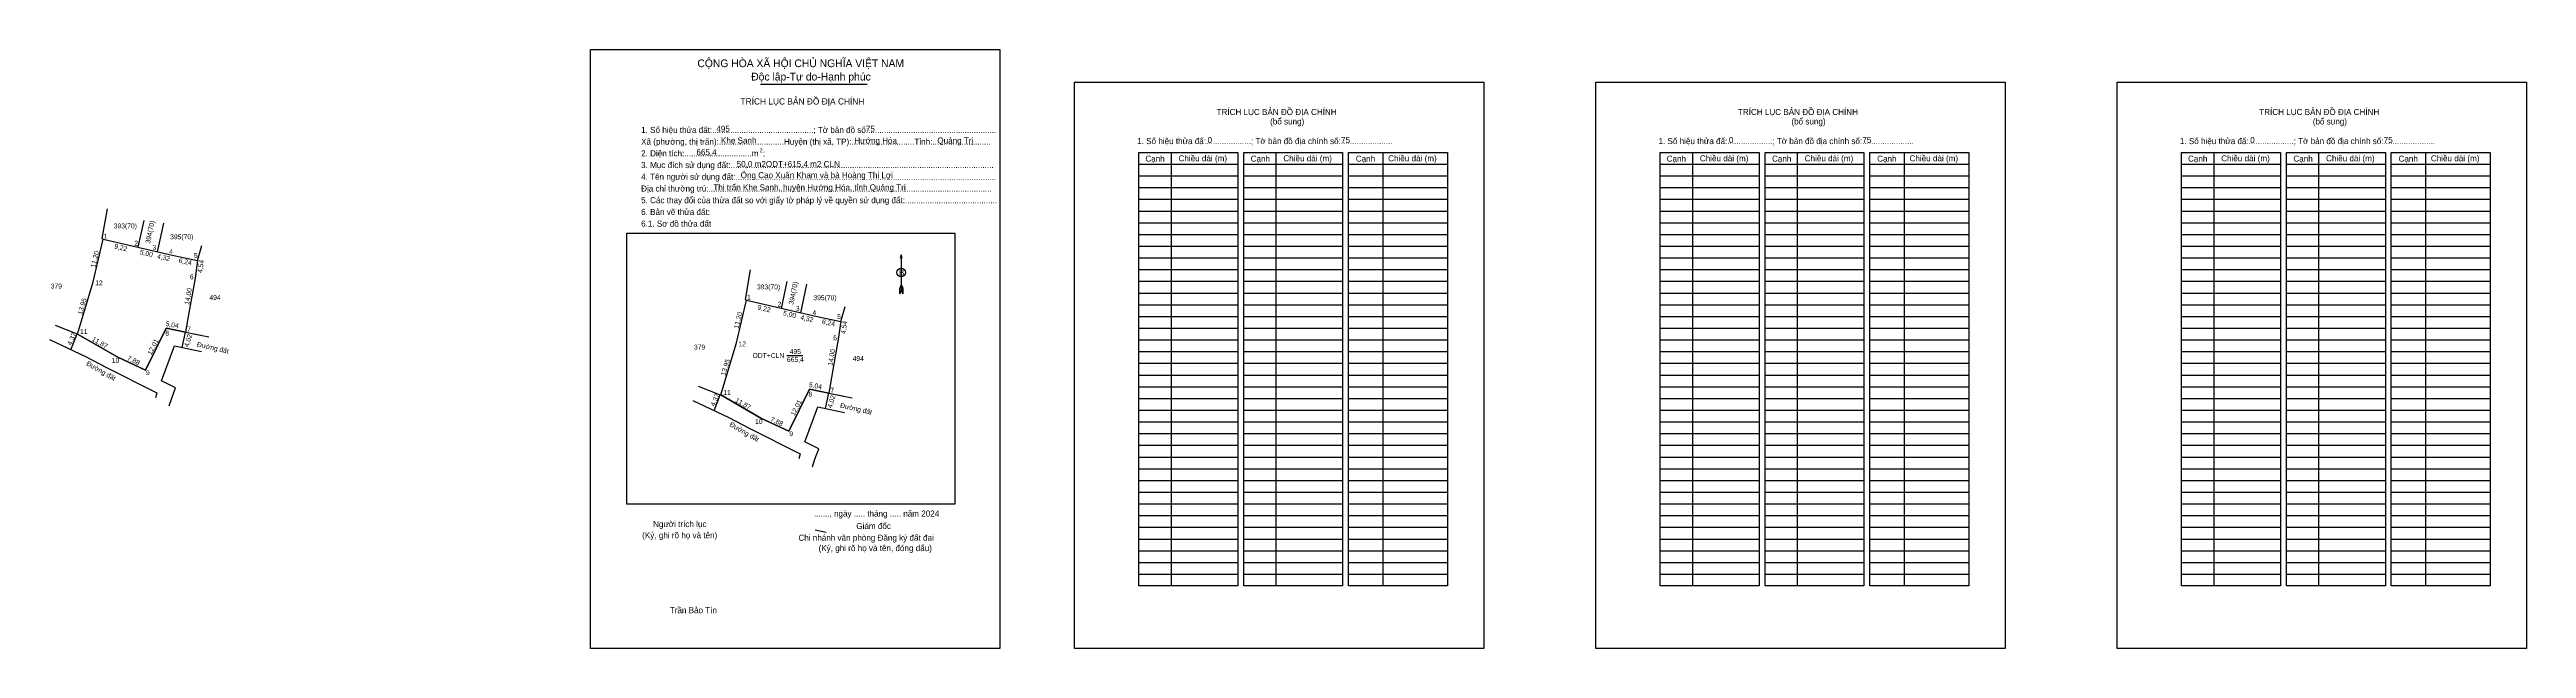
# Model space of a CAD drawing. Extents: x 552078 to 552712, y 1839413 to 1839567.
import ezdxf

# ---------------------------------------------------------------- set-up
doc = ezdxf.new("R2010")
doc.units = 0
for name, color, linetype in [('Level 1', 7, 'Continuous'), ('Level 10', 7, 'Continuous'), ('Level 13', 7, 'Continuous'), ('Level 16', 7, 'Continuous'), ('Level 2', 7, 'Continuous'), ('Level 23', 7, 'Continuous'), ('Level 27', 7, 'Continuous'), ('Level 36', 7, 'Continuous'), ('Level 4', 7, 'Continuous'), ('Level 49', 7, 'Continuous'), ('Level 5', 7, 'Continuous'), ('Level 6', 7, 'Continuous'), ('Level 8', 7, 'Continuous'), ('Level 9', 7, 'Continuous')]:
    doc.layers.add(name, color=color, linetype=linetype)

msp = doc.modelspace()

# ---------------------------------------------------------------- linework, layer by layer
at = {"layer": 'Level 1'}
for p, q in [((552216.23, 1839566.63), (552216.23, 1839566.63)), ((552340.22, 1839558.27), (552340.22, 1839558.27)), ((552364.94, 1839540.28), (552364.94, 1839429.28)), ((552391.8, 1839540.28), (552391.8, 1839429.28)), ((552419.16, 1839540.28), (552419.16, 1839429.28)), ((552498.52, 1839540.28), (552498.52, 1839429.28)), ((552525.38, 1839540.28), (552525.38, 1839429.28)), ((552552.74, 1839540.28), (552552.74, 1839429.28)), ((552632.1, 1839540.28), (552632.1, 1839429.28)), ((552658.96, 1839540.28), (552658.96, 1839429.28)), ((552686.32, 1839540.28), (552686.32, 1839429.28)), ((552356.69, 1839537.28), (552382.04, 1839537.28)), ((552356.69, 1839534.28), (552382.04, 1839534.28)), ((552356.69, 1839531.28), (552382.04, 1839531.28)), ((552383.55, 1839537.28), (552408.9, 1839537.28)), ((552383.55, 1839534.28), (552408.9, 1839534.28)), ((552383.55, 1839531.28), (552408.9, 1839531.28)), ((552410.41, 1839537.28), (552435.76, 1839537.28)), ((552410.41, 1839534.28), (552435.76, 1839534.28)), ((552410.41, 1839531.28), (552435.76, 1839531.28)), ((552490.27, 1839537.28), (552515.62, 1839537.28)), ((552490.27, 1839534.28), (552515.62, 1839534.28)), ((552490.27, 1839531.28), (552515.62, 1839531.28)), ((552517.13, 1839537.28), (552542.48, 1839537.28)), ((552517.13, 1839534.28), (552542.48, 1839534.28)), ((552517.13, 1839531.28), (552542.48, 1839531.28)), ((552543.99, 1839537.28), (552569.34, 1839537.28)), ((552543.99, 1839534.28), (552569.34, 1839534.28)), ((552543.99, 1839531.28), (552569.34, 1839531.28)), ((552623.85, 1839537.28), (552649.2, 1839537.28)), ((552623.85, 1839534.28), (552649.2, 1839534.28)), ((552623.85, 1839531.28), (552649.2, 1839531.28)), ((552650.71, 1839537.28), (552676.06, 1839537.28)), ((552650.71, 1839534.28), (552676.06, 1839534.28)), ((552650.71, 1839531.28), (552676.06, 1839531.28)), ((552677.57, 1839537.28), (552702.92, 1839537.28)), ((552677.57, 1839534.28), (552702.92, 1839534.28)), ((552677.57, 1839531.28), (552702.92, 1839531.28)), ((552356.69, 1839528.28), (552382.04, 1839528.28)), ((552356.69, 1839525.28), (552382.04, 1839525.28)), ((552383.55, 1839528.28), (552408.9, 1839528.28)), ((552383.55, 1839525.28), (552408.9, 1839525.28)), ((552410.41, 1839528.28), (552435.76, 1839528.28)), ((552410.41, 1839525.28), (552435.76, 1839525.28)), ((552490.27, 1839528.28), (552515.62, 1839528.28)), ((552490.27, 1839525.28), (552515.62, 1839525.28)), ((552517.13, 1839528.28), (552542.48, 1839528.28)), ((552517.13, 1839525.28), (552542.48, 1839525.28)), ((552543.99, 1839528.28), (552569.34, 1839528.28)), ((552543.99, 1839525.28), (552569.34, 1839525.28)), ((552623.85, 1839528.28), (552649.2, 1839528.28)), ((552623.85, 1839525.28), (552649.2, 1839525.28)), ((552650.71, 1839528.28), (552676.06, 1839528.28)), ((552650.71, 1839525.28), (552676.06, 1839525.28)), ((552677.57, 1839528.28), (552702.92, 1839528.28)), ((552677.57, 1839525.28), (552702.92, 1839525.28)), ((552225.52, 1839519.58), (552225.52, 1839519.58)), ((552225.52, 1839519.58), (552309.51, 1839519.58)), ((552225.52, 1839450.23), (552225.52, 1839519.58)), ((552309.51, 1839519.58), (552309.51, 1839450.23)), ((552356.69, 1839522.28), (552382.04, 1839522.28)), ((552356.69, 1839519.28), (552382.04, 1839519.28)), ((552383.55, 1839522.28), (552408.9, 1839522.28)), ((552383.55, 1839519.28), (552408.9, 1839519.28)), ((552410.41, 1839522.28), (552435.76, 1839522.28)), ((552410.41, 1839519.28), (552435.76, 1839519.28)), ((552490.27, 1839522.28), (552515.62, 1839522.28)), ((552490.27, 1839519.28), (552515.62, 1839519.28)), ((552517.13, 1839522.28), (552542.48, 1839522.28)), ((552517.13, 1839519.28), (552542.48, 1839519.28)), ((552543.99, 1839522.28), (552569.34, 1839522.28)), ((552543.99, 1839519.28), (552569.34, 1839519.28)), ((552623.85, 1839522.28), (552649.2, 1839522.28)), ((552623.85, 1839519.28), (552649.2, 1839519.28)), ((552650.71, 1839522.28), (552676.06, 1839522.28)), ((552650.71, 1839519.28), (552676.06, 1839519.28)), ((552677.57, 1839522.28), (552702.92, 1839522.28)), ((552677.57, 1839519.28), (552702.92, 1839519.28)), ((552295.81, 1839514.05), (552295.81, 1839504.98)), ((552356.69, 1839516.28), (552382.04, 1839516.28)), ((552356.69, 1839513.28), (552382.04, 1839513.28)), ((552383.55, 1839516.28), (552408.9, 1839516.28)), ((552383.55, 1839513.28), (552408.9, 1839513.28)), ((552410.41, 1839516.28), (552435.76, 1839516.28)), ((552410.41, 1839513.28), (552435.76, 1839513.28)), ((552490.27, 1839516.28), (552515.62, 1839516.28)), ((552490.27, 1839513.28), (552515.62, 1839513.28)), ((552517.13, 1839516.28), (552542.48, 1839516.28)), ((552517.13, 1839513.28), (552542.48, 1839513.28)), ((552543.99, 1839516.28), (552569.34, 1839516.28)), ((552543.99, 1839513.28), (552569.34, 1839513.28)), ((552623.85, 1839516.28), (552649.2, 1839516.28)), ((552623.85, 1839513.28), (552649.2, 1839513.28)), ((552650.71, 1839516.28), (552676.06, 1839516.28)), ((552650.71, 1839513.28), (552676.06, 1839513.28)), ((552677.57, 1839516.28), (552702.92, 1839516.28)), ((552677.57, 1839513.28), (552702.92, 1839513.28)), ((552295.81, 1839506.48), (552295.43, 1839505.55)), ((552295.81, 1839506.48), (552296.19, 1839505.55)), ((552295.81, 1839506.35), (552296.19, 1839505.42)), ((552295.81, 1839506.22), (552296.19, 1839505.29)), ((552295.81, 1839506.09), (552296.2, 1839505.15)), ((552295.81, 1839505.95), (552296.2, 1839505.02)), ((552295.81, 1839505.82), (552296.2, 1839504.88)), ((552295.81, 1839505.69), (552296.2, 1839504.75)), ((552356.69, 1839510.28), (552382.04, 1839510.28)), ((552356.69, 1839507.28), (552382.04, 1839507.28)), ((552383.55, 1839510.28), (552408.9, 1839510.28)), ((552383.55, 1839507.28), (552408.9, 1839507.28)), ((552410.41, 1839510.28), (552435.76, 1839510.28)), ((552410.41, 1839507.28), (552435.76, 1839507.28)), ((552490.27, 1839510.28), (552515.62, 1839510.28)), ((552490.27, 1839507.28), (552515.62, 1839507.28)), ((552517.13, 1839510.28), (552542.48, 1839510.28)), ((552517.13, 1839507.28), (552542.48, 1839507.28)), ((552543.99, 1839510.28), (552569.34, 1839510.28)), ((552543.99, 1839507.28), (552569.34, 1839507.28)), ((552623.85, 1839510.28), (552649.2, 1839510.28)), ((552623.85, 1839507.28), (552649.2, 1839507.28)), ((552650.71, 1839510.28), (552676.06, 1839510.28)), ((552650.71, 1839507.28), (552676.06, 1839507.28)), ((552677.57, 1839510.28), (552702.92, 1839510.28)), ((552677.57, 1839507.28), (552702.92, 1839507.28)), ((552295.41, 1839504.05), (552295.43, 1839505.55)), ((552295.81, 1839504.98), (552295.41, 1839504.05)), ((552295.81, 1839505.56), (552296.2, 1839504.61)), ((552295.81, 1839505.43), (552296.2, 1839504.48)), ((552295.81, 1839505.3), (552296.2, 1839504.34)), ((552295.81, 1839505.17), (552296.21, 1839504.21)), ((552295.81, 1839504.98), (552296.21, 1839504.05)), ((552296.21, 1839504.05), (552296.19, 1839505.55)), ((552356.69, 1839504.28), (552382.04, 1839504.28)), ((552356.69, 1839501.28), (552382.04, 1839501.28)), ((552383.55, 1839504.28), (552408.9, 1839504.28)), ((552383.55, 1839501.28), (552408.9, 1839501.28)), ((552410.41, 1839504.28), (552435.76, 1839504.28)), ((552410.41, 1839501.28), (552435.76, 1839501.28)), ((552490.27, 1839504.28), (552515.62, 1839504.28)), ((552490.27, 1839501.28), (552515.62, 1839501.28)), ((552517.13, 1839504.28), (552542.48, 1839504.28)), ((552517.13, 1839501.28), (552542.48, 1839501.28)), ((552543.99, 1839504.28), (552569.34, 1839504.28)), ((552543.99, 1839501.28), (552569.34, 1839501.28)), ((552623.85, 1839504.28), (552649.2, 1839504.28)), ((552623.85, 1839501.28), (552649.2, 1839501.28)), ((552650.71, 1839504.28), (552676.06, 1839504.28)), ((552650.71, 1839501.28), (552676.06, 1839501.28)), ((552677.57, 1839504.28), (552702.92, 1839504.28)), ((552677.57, 1839501.28), (552702.92, 1839501.28)), ((552356.69, 1839498.28), (552382.04, 1839498.28)), ((552356.69, 1839495.28), (552382.04, 1839495.28)), ((552383.55, 1839498.28), (552408.9, 1839498.28)), ((552383.55, 1839495.28), (552408.9, 1839495.28)), ((552410.41, 1839498.28), (552435.76, 1839498.28)), ((552410.41, 1839495.28), (552435.76, 1839495.28)), ((552490.27, 1839498.28), (552515.62, 1839498.28)), ((552490.27, 1839495.28), (552515.62, 1839495.28)), ((552517.13, 1839498.28), (552542.48, 1839498.28)), ((552517.13, 1839495.28), (552542.48, 1839495.28)), ((552543.99, 1839498.28), (552569.34, 1839498.28)), ((552543.99, 1839495.28), (552569.34, 1839495.28)), ((552623.85, 1839498.28), (552649.2, 1839498.28)), ((552623.85, 1839495.28), (552649.2, 1839495.28)), ((552650.71, 1839498.28), (552676.06, 1839498.28)), ((552650.71, 1839495.28), (552676.06, 1839495.28)), ((552677.57, 1839498.28), (552702.92, 1839498.28)), ((552677.57, 1839495.28), (552702.92, 1839495.28)), ((552356.69, 1839492.28), (552382.04, 1839492.28)), ((552356.69, 1839489.28), (552382.04, 1839489.28)), ((552383.55, 1839492.28), (552408.9, 1839492.28)), ((552383.55, 1839489.28), (552408.9, 1839489.28)), ((552410.41, 1839492.28), (552435.76, 1839492.28)), ((552410.41, 1839489.28), (552435.76, 1839489.28)), ((552490.27, 1839492.28), (552515.62, 1839492.28)), ((552490.27, 1839489.28), (552515.62, 1839489.28)), ((552517.13, 1839492.28), (552542.48, 1839492.28)), ((552517.13, 1839489.28), (552542.48, 1839489.28)), ((552543.99, 1839492.28), (552569.34, 1839492.28)), ((552543.99, 1839489.28), (552569.34, 1839489.28)), ((552623.85, 1839492.28), (552649.2, 1839492.28)), ((552623.85, 1839489.28), (552649.2, 1839489.28)), ((552650.71, 1839492.28), (552676.06, 1839492.28)), ((552650.71, 1839489.28), (552676.06, 1839489.28)), ((552677.57, 1839492.28), (552702.92, 1839492.28)), ((552677.57, 1839489.28), (552702.92, 1839489.28)), ((552356.69, 1839486.28), (552382.04, 1839486.28)), ((552356.69, 1839483.28), (552382.04, 1839483.28)), ((552356.69, 1839480.28), (552382.04, 1839480.28)), ((552383.55, 1839486.28), (552408.9, 1839486.28)), ((552383.55, 1839483.28), (552408.9, 1839483.28)), ((552383.55, 1839480.28), (552408.9, 1839480.28)), ((552410.41, 1839486.28), (552435.76, 1839486.28)), ((552410.41, 1839483.28), (552435.76, 1839483.28)), ((552410.41, 1839480.28), (552435.76, 1839480.28)), ((552490.27, 1839486.28), (552515.62, 1839486.28)), ((552490.27, 1839483.28), (552515.62, 1839483.28)), ((552490.27, 1839480.28), (552515.62, 1839480.28)), ((552517.13, 1839486.28), (552542.48, 1839486.28)), ((552517.13, 1839483.28), (552542.48, 1839483.28)), ((552517.13, 1839480.28), (552542.48, 1839480.28)), ((552543.99, 1839486.28), (552569.34, 1839486.28)), ((552543.99, 1839483.28), (552569.34, 1839483.28)), ((552543.99, 1839480.28), (552569.34, 1839480.28)), ((552623.85, 1839486.28), (552649.2, 1839486.28)), ((552623.85, 1839483.28), (552649.2, 1839483.28)), ((552623.85, 1839480.28), (552649.2, 1839480.28)), ((552650.71, 1839486.28), (552676.06, 1839486.28)), ((552650.71, 1839483.28), (552676.06, 1839483.28)), ((552650.71, 1839480.28), (552676.06, 1839480.28)), ((552677.57, 1839486.28), (552702.92, 1839486.28)), ((552677.57, 1839483.28), (552702.92, 1839483.28)), ((552677.57, 1839480.28), (552702.92, 1839480.28)), ((552356.69, 1839477.28), (552382.04, 1839477.28)), ((552356.69, 1839474.28), (552382.04, 1839474.28)), ((552383.55, 1839477.28), (552408.9, 1839477.28)), ((552383.55, 1839474.28), (552408.9, 1839474.28)), ((552410.41, 1839477.28), (552435.76, 1839477.28)), ((552410.41, 1839474.28), (552435.76, 1839474.28)), ((552490.27, 1839477.28), (552515.62, 1839477.28)), ((552490.27, 1839474.28), (552515.62, 1839474.28)), ((552517.13, 1839477.28), (552542.48, 1839477.28)), ((552517.13, 1839474.28), (552542.48, 1839474.28)), ((552543.99, 1839477.28), (552569.34, 1839477.28)), ((552543.99, 1839474.28), (552569.34, 1839474.28)), ((552623.85, 1839477.28), (552649.2, 1839477.28)), ((552623.85, 1839474.28), (552649.2, 1839474.28)), ((552650.71, 1839477.28), (552676.06, 1839477.28)), ((552650.71, 1839474.28), (552676.06, 1839474.28)), ((552677.57, 1839477.28), (552702.92, 1839477.28)), ((552677.57, 1839474.28), (552702.92, 1839474.28)), ((552356.69, 1839471.28), (552382.04, 1839471.28)), ((552356.69, 1839468.28), (552382.04, 1839468.28)), ((552383.55, 1839471.28), (552408.9, 1839471.28)), ((552383.55, 1839468.28), (552408.9, 1839468.28)), ((552410.41, 1839471.28), (552435.76, 1839471.28)), ((552410.41, 1839468.28), (552435.76, 1839468.28)), ((552490.27, 1839471.28), (552515.62, 1839471.28)), ((552490.27, 1839468.28), (552515.62, 1839468.28)), ((552517.13, 1839471.28), (552542.48, 1839471.28)), ((552517.13, 1839468.28), (552542.48, 1839468.28)), ((552543.99, 1839471.28), (552569.34, 1839471.28)), ((552543.99, 1839468.28), (552569.34, 1839468.28)), ((552623.85, 1839471.28), (552649.2, 1839471.28)), ((552623.85, 1839468.28), (552649.2, 1839468.28)), ((552650.71, 1839471.28), (552676.06, 1839471.28)), ((552650.71, 1839468.28), (552676.06, 1839468.28)), ((552677.57, 1839471.28), (552702.92, 1839471.28)), ((552677.57, 1839468.28), (552702.92, 1839468.28)), ((552356.69, 1839465.28), (552382.04, 1839465.28)), ((552356.69, 1839462.28), (552382.04, 1839462.28)), ((552383.55, 1839465.28), (552408.9, 1839465.28)), ((552383.55, 1839462.28), (552408.9, 1839462.28)), ((552410.41, 1839465.28), (552435.76, 1839465.28)), ((552410.41, 1839462.28), (552435.76, 1839462.28)), ((552490.27, 1839465.28), (552515.62, 1839465.28)), ((552490.27, 1839462.28), (552515.62, 1839462.28)), ((552517.13, 1839465.28), (552542.48, 1839465.28)), ((552517.13, 1839462.28), (552542.48, 1839462.28)), ((552543.99, 1839465.28), (552569.34, 1839465.28)), ((552543.99, 1839462.28), (552569.34, 1839462.28)), ((552623.85, 1839465.28), (552649.2, 1839465.28)), ((552623.85, 1839462.28), (552649.2, 1839462.28)), ((552650.71, 1839465.28), (552676.06, 1839465.28)), ((552650.71, 1839462.28), (552676.06, 1839462.28)), ((552677.57, 1839465.28), (552702.92, 1839465.28)), ((552677.57, 1839462.28), (552702.92, 1839462.28)), ((552356.69, 1839459.28), (552382.04, 1839459.28)), ((552356.69, 1839456.28), (552382.04, 1839456.28)), ((552383.55, 1839459.28), (552408.9, 1839459.28)), ((552383.55, 1839456.28), (552408.9, 1839456.28)), ((552410.41, 1839459.28), (552435.76, 1839459.28)), ((552410.41, 1839456.28), (552435.76, 1839456.28)), ((552490.27, 1839459.28), (552515.62, 1839459.28)), ((552490.27, 1839456.28), (552515.62, 1839456.28)), ((552517.13, 1839459.28), (552542.48, 1839459.28)), ((552517.13, 1839456.28), (552542.48, 1839456.28)), ((552543.99, 1839459.28), (552569.34, 1839459.28)), ((552543.99, 1839456.28), (552569.34, 1839456.28)), ((552623.85, 1839459.28), (552649.2, 1839459.28)), ((552623.85, 1839456.28), (552649.2, 1839456.28)), ((552650.71, 1839459.28), (552676.06, 1839459.28)), ((552650.71, 1839456.28), (552676.06, 1839456.28)), ((552677.57, 1839459.28), (552702.92, 1839459.28)), ((552677.57, 1839456.28), (552702.92, 1839456.28)), ((552309.51, 1839450.23), (552225.52, 1839450.23)), ((552356.69, 1839453.28), (552382.04, 1839453.28)), ((552356.69, 1839450.28), (552382.04, 1839450.28)), ((552383.55, 1839453.28), (552408.9, 1839453.28)), ((552383.55, 1839450.28), (552408.9, 1839450.28)), ((552410.41, 1839453.28), (552435.76, 1839453.28)), ((552410.41, 1839450.28), (552435.76, 1839450.28)), ((552490.27, 1839453.28), (552515.62, 1839453.28)), ((552490.27, 1839450.28), (552515.62, 1839450.28)), ((552517.13, 1839453.28), (552542.48, 1839453.28)), ((552517.13, 1839450.28), (552542.48, 1839450.28)), ((552543.99, 1839453.28), (552569.34, 1839453.28)), ((552543.99, 1839450.28), (552569.34, 1839450.28)), ((552623.85, 1839453.28), (552649.2, 1839453.28)), ((552623.85, 1839450.28), (552649.2, 1839450.28)), ((552650.71, 1839453.28), (552676.06, 1839453.28)), ((552650.71, 1839450.28), (552676.06, 1839450.28)), ((552677.57, 1839453.28), (552702.92, 1839453.28)), ((552677.57, 1839450.28), (552702.92, 1839450.28)), ((552356.69, 1839447.28), (552382.04, 1839447.28)), ((552356.69, 1839444.28), (552382.04, 1839444.28)), ((552383.55, 1839447.28), (552408.9, 1839447.28)), ((552383.55, 1839444.28), (552408.9, 1839444.28)), ((552410.41, 1839447.28), (552435.76, 1839447.28)), ((552410.41, 1839444.28), (552435.76, 1839444.28)), ((552490.27, 1839447.28), (552515.62, 1839447.28)), ((552490.27, 1839444.28), (552515.62, 1839444.28)), ((552517.13, 1839447.28), (552542.48, 1839447.28)), ((552517.13, 1839444.28), (552542.48, 1839444.28)), ((552543.99, 1839447.28), (552569.34, 1839447.28)), ((552543.99, 1839444.28), (552569.34, 1839444.28)), ((552623.85, 1839447.28), (552649.2, 1839447.28)), ((552623.85, 1839444.28), (552649.2, 1839444.28)), ((552650.71, 1839447.28), (552676.06, 1839447.28)), ((552650.71, 1839444.28), (552676.06, 1839444.28)), ((552677.57, 1839447.28), (552702.92, 1839447.28)), ((552677.57, 1839444.28), (552702.92, 1839444.28)), ((552356.69, 1839441.28), (552382.04, 1839441.28)), ((552356.69, 1839438.28), (552382.04, 1839438.28)), ((552383.55, 1839441.28), (552408.9, 1839441.28)), ((552383.55, 1839438.28), (552408.9, 1839438.28)), ((552410.41, 1839441.28), (552435.76, 1839441.28)), ((552410.41, 1839438.28), (552435.76, 1839438.28)), ((552490.27, 1839441.28), (552515.62, 1839441.28)), ((552490.27, 1839438.28), (552515.62, 1839438.28)), ((552517.13, 1839441.28), (552542.48, 1839441.28)), ((552517.13, 1839438.28), (552542.48, 1839438.28)), ((552543.99, 1839441.28), (552569.34, 1839441.28)), ((552543.99, 1839438.28), (552569.34, 1839438.28)), ((552623.85, 1839441.28), (552649.2, 1839441.28)), ((552623.85, 1839438.28), (552649.2, 1839438.28)), ((552650.71, 1839441.28), (552676.06, 1839441.28)), ((552650.71, 1839438.28), (552676.06, 1839438.28)), ((552677.57, 1839441.28), (552702.92, 1839441.28)), ((552677.57, 1839438.28), (552702.92, 1839438.28)), ((552356.69, 1839435.28), (552382.04, 1839435.28)), ((552356.69, 1839432.28), (552382.04, 1839432.28)), ((552383.55, 1839435.28), (552408.9, 1839435.28)), ((552383.55, 1839432.28), (552408.9, 1839432.28)), ((552410.41, 1839435.28), (552435.76, 1839435.28)), ((552410.41, 1839432.28), (552435.76, 1839432.28)), ((552490.27, 1839435.28), (552515.62, 1839435.28)), ((552490.27, 1839432.28), (552515.62, 1839432.28)), ((552517.13, 1839435.28), (552542.48, 1839435.28)), ((552517.13, 1839432.28), (552542.48, 1839432.28)), ((552543.99, 1839435.28), (552569.34, 1839435.28)), ((552543.99, 1839432.28), (552569.34, 1839432.28)), ((552623.85, 1839435.28), (552649.2, 1839435.28)), ((552623.85, 1839432.28), (552649.2, 1839432.28)), ((552650.71, 1839435.28), (552676.06, 1839435.28)), ((552650.71, 1839432.28), (552676.06, 1839432.28)), ((552677.57, 1839435.28), (552702.92, 1839435.28)), ((552677.57, 1839432.28), (552702.92, 1839432.28)), ((552321.07, 1839413.27), (552321.07, 1839413.27)), ((552445.06, 1839413.27), (552445.06, 1839413.27))]:
    msp.add_line(p, q, dxfattribs=at)
for points in [[(552356.69, 1839540.28), (552382.04, 1839540.28), (552382.04, 1839429.28), (552356.69, 1839429.28)], [(552383.55, 1839540.28), (552408.9, 1839540.28), (552408.9, 1839429.28), (552383.55, 1839429.28)], [(552410.41, 1839540.28), (552435.76, 1839540.28), (552435.76, 1839429.28), (552410.41, 1839429.28)], [(552490.27, 1839540.28), (552515.62, 1839540.28), (552515.62, 1839429.28), (552490.27, 1839429.28)], [(552517.13, 1839540.28), (552542.48, 1839540.28), (552542.48, 1839429.28), (552517.13, 1839429.28)], [(552543.99, 1839540.28), (552569.34, 1839540.28), (552569.34, 1839429.28), (552543.99, 1839429.28)], [(552623.85, 1839540.28), (552649.2, 1839540.28), (552649.2, 1839429.28), (552623.85, 1839429.28)], [(552650.71, 1839540.28), (552676.06, 1839540.28), (552676.06, 1839429.28), (552650.71, 1839429.28)], [(552677.57, 1839540.28), (552702.92, 1839540.28), (552702.92, 1839429.28), (552677.57, 1839429.28)]]:
    msp.add_lwpolyline(points, close=True, dxfattribs=at)
msp.add_lwpolyline([(552296.07, 1839513.09), (552295.81, 1839514.05), (552295.55, 1839513.09)], dxfattribs=at)
msp.add_circle((552295.81, 1839509.52), 1.11, dxfattribs=at)
at = {"layer": 'Level 10'}
msp.add_lwpolyline([(552249.57, 1839478.17), (552253.61, 1839491.52), (552256.16, 1839502.43), (552274.23, 1839498.27), (552280.33, 1839496.96), (552279.68, 1839492.46), (552277.94, 1839482.61), (552277.24, 1839478.67), (552272.3, 1839479.7), (552267, 1839468.92), (552259.87, 1839472.27)], close=True, dxfattribs=at)
at = {"layer": 'Level 13'}
msp.add_line((552259.73, 1839557.76), (552287.1, 1839557.76), dxfattribs=at)
at = {"layer": 'Level 16'}
msp.add_lwpolyline([(552256.16, 1839502.43), (552255.83, 1839502.51), (552255.87, 1839502.65), (552257.22, 1839510.25)], dxfattribs=at)
at = {"layer": 'Level 2'}
for points in [[(552216.23, 1839566.63), (552321.07, 1839566.63), (552321.07, 1839413.27), (552216.23, 1839413.27)], [(552340.22, 1839558.27), (552445.06, 1839558.27), (552445.06, 1839413.27), (552340.22, 1839413.27)], [(552473.8, 1839558.27), (552578.64, 1839558.27), (552578.64, 1839413.27), (552473.8, 1839413.27)], [(552607.38, 1839558.27), (552712.21, 1839558.27), (552712.21, 1839413.27), (552607.38, 1839413.27)]]:
    msp.add_lwpolyline(points, close=True, dxfattribs=at)
at = {"layer": 'Level 23'}
msp.add_line((552273.78, 1839443.64), (552276.57, 1839443.06), dxfattribs=at)
for points in [[(552243.81, 1839480.39), (552249.45, 1839478.24), (552249.57, 1839478.17), (552259.87, 1839472.27), (552267, 1839468.92), (552272.3, 1839479.7), (552277.24, 1839478.67), (552283.21, 1839477.43)], [(552242.4, 1839476.73), (552251.6, 1839472.39), (552256.99, 1839469.58), (552269.93, 1839463.09), (552269.55, 1839461.86)], [(552273.1, 1839459.77), (552273.71, 1839461.76), (552274.7, 1839464.42), (552271.09, 1839466.2), (552274.42, 1839475.15), (552281.3, 1839473.72)]]:
    msp.add_lwpolyline(points, dxfattribs=at)
at = {"layer": 'Level 27'}
for p, q in [((552280.33, 1839496.96), (552281.45, 1839500.8)), ((552277.24, 1839478.67), (552281.15, 1839477.86))]:
    msp.add_line(p, q, dxfattribs=at)
at = {"layer": 'Level 4'}
for p, q in [((552247.89, 1839474.14), (552249.45, 1839478.24)), ((552276.42, 1839474.74), (552277.24, 1839478.67))]:
    msp.add_line(p, q, dxfattribs=at)
at = {"layer": 'Level 5'}
for p, q in [((552100.33, 1839515.99), (552101.79, 1839522.85)), ((552106.76, 1839522.19), (552105.2, 1839514.86)), ((552115.51, 1839512.58), (552116.63, 1839516.42)), ((552083.07, 1839489.77), (552084.63, 1839493.86)), ((552111.6, 1839490.36), (552112.42, 1839494.3)), ((552112.42, 1839494.3), (552116.34, 1839493.48))]:
    msp.add_line(p, q, dxfattribs=at)
for points in [[(552091.34, 1839518.05), (552091.01, 1839518.13), (552091.05, 1839518.27), (552092.41, 1839525.87)], [(552079, 1839496.02), (552084.63, 1839493.86), (552084.75, 1839493.79), (552095.05, 1839487.89), (552102.18, 1839484.54), (552107.48, 1839495.32), (552112.42, 1839494.3), (552118.4, 1839493.05)], [(552077.59, 1839492.36), (552086.78, 1839488.01), (552092.17, 1839485.2), (552105.11, 1839478.71), (552104.74, 1839477.48)], [(552108.28, 1839475.39), (552108.89, 1839477.38), (552109.88, 1839480.04), (552106.27, 1839481.82), (552109.6, 1839490.77), (552116.49, 1839489.35)]]:
    msp.add_lwpolyline(points, dxfattribs=at)
msp.add_lwpolyline([(552084.75, 1839493.79), (552088.79, 1839507.14), (552091.34, 1839518.05), (552109.41, 1839513.89), (552115.51, 1839512.58), (552114.87, 1839508.09), (552113.12, 1839498.24), (552112.42, 1839494.3), (552107.48, 1839495.32), (552102.18, 1839484.54), (552095.05, 1839487.89)], close=True, dxfattribs=at)
at = {"layer": 'Level 8'}
for p, q in [((552265.15, 1839500.36), (552266.61, 1839507.23)), ((552271.57, 1839506.56), (552270.02, 1839499.24))]:
    msp.add_line(p, q, dxfattribs=at)
at = {"layer": 'Level 9'}
msp.add_line((552266.51, 1839488.28), (552270.61, 1839488.28), dxfattribs=at)

# ---------------------------------------------------------------- texts
at = {"layer": 'Level 1'}
for s, height, p in [('TRÍCH LỤC BẢN ĐỒ ĐỊA CHÍNH', 1.6001, (552254.62, 1839552.56)), ('TRÍCH LỤC BẢN ĐỒ ĐỊA CHÍNH', 1.55, (552376.61, 1839549.88)), ('TRÍCH LỤC BẢN ĐỒ ĐỊA CHÍNH', 1.55, (552510.18, 1839549.88)), ('TRÍCH LỤC BẢN ĐỒ ĐỊA CHÍNH', 1.55, (552643.76, 1839549.88)), ('Xã (phường, thị trấn):.............................Huyện (thị xã, TP):............................Tỉnh:..........................', 1.55, (552229.16, 1839542.28)), ('1. Số hiệu thửa đất:.............................................; Tờ bản đồ số:.........................................................', 1.55, (552229.16, 1839545.28)), ('1. Số hiệu thửa đấ:....................; Tờ bản đồ địa chính số:.......................', 1.55, (552356.26, 1839542.42)), ('(bổ sung)', 1.55, (552390.31, 1839547.45)), ('1. Số hiệu thửa đấ:....................; Tờ bản đồ địa chính số:.......................', 1.55, (552489.83, 1839542.42)), ('(bổ sung)', 1.55, (552523.89, 1839547.45)), ('1. Số hiệu thửa đấ:....................; Tờ bản đồ địa chính số:.......................', 1.55, (552623.41, 1839542.42)), ('(bổ sung)', 1.55, (552657.47, 1839547.45)), ('3. Mục đích sử dụng đất:.....................................................................................................................', 1.55, (552229.16, 1839536.28)), ('2. Diện tích:..............................m  ;', 1.55, (552229.16, 1839539.28)), ('2', 1, (552259.51, 1839540.33)), ('Cạnh', 1.55, (552358.36, 1839537.93)), ('Chiều dài (m)', 1.55, (552366.85, 1839538.01)), ('Cạnh', 1.55, (552385.34, 1839537.93)), ('Chiều dài (m)', 1.55, (552393.71, 1839538.01)), ('Cạnh', 1.55, (552412.28, 1839537.93)), ('Chiều dài (m)', 1.55, (552420.57, 1839538.01)), ('Cạnh', 1.55, (552491.93, 1839537.93)), ('Chiều dài (m)', 1.55, (552500.43, 1839538.01)), ('Cạnh', 1.55, (552518.92, 1839537.93)), ('Chiều dài (m)', 1.55, (552527.29, 1839538.01)), ('Cạnh', 1.55, (552545.86, 1839537.93)), ('Chiều dài (m)', 1.55, (552554.15, 1839538.01)), ('Cạnh', 1.55, (552625.51, 1839537.93)), ('Chiều dài (m)', 1.55, (552634.01, 1839538.01)), ('Cạnh', 1.55, (552652.5, 1839537.93)), ('Chiều dài (m)', 1.55, (552660.87, 1839538.01)), ('Cạnh', 1.55, (552679.44, 1839537.93)), ('Chiều dài (m)', 1.55, (552687.73, 1839538.01)), ('Địa chỉ thường trú:..............................................................................................................................', 1.55, (552229.16, 1839530.28)), ('4. Tên người sử dụng đất:....................................................................................................................', 1.55, (552229.16, 1839533.28)), ('5. Các thay đổi của thửa đất so với giấy tờ pháp lý về quyền sử dụng đất:.........................................', 1.55, (552229.16, 1839527.28)), ('6. Bản vẽ thửa đất:', 1.55, (552229.16, 1839524.28)), ('6.1. Sơ đồ thửa đất', 1.55, (552229.16, 1839521.28)), ('393(70)', 1.25, (552258.85, 1839505.22)), ('B', 1.5, (552295.25, 1839508.79)), ('395(70)', 1.25, (552273.3, 1839502.45)), ('......., ngày ..... tháng ..... năm 2024', 1.55, (552273.4, 1839447.04)), ('(Ký, ghi rõ họ và tên)', 1.55, (552229.43, 1839441.49)), ('Người trích lục', 1.55, (552232.22, 1839444.34)), ('Chi nhánh văn phòng Đăng ký đất đai', 1.55, (552269.46, 1839440.84)), ('Giám đốc', 1.55, (552284.29, 1839443.84)), ('(Ký, ghi rõ họ và tên, đóng dấu)', 1.55, (552274.63, 1839438.19)), ('Trần Bảo Tín', 1.55, (552236.5, 1839422.29))]:
    msp.add_text(s, height=height, dxfattribs=at).set_placement(p)
msp.add_text('394(70)', height=1.25, rotation=78.35431, dxfattribs=at).set_placement((552268.15, 1839501.23))
at = {"layer": 'Level 13'}
for s, height, p in [('CỘNG HÒA XÃ HỘI CHỦ NGHĨA VIỆT NAM', 1.98, (552243.57, 1839562.13)), ('Độc lập-Tự do-Hạnh phúc', 1.98, (552257.37, 1839558.71)), ('ODT+CLN', 1.25, (552257.72, 1839487.66)), ('665,4', 1.25, (552266.52, 1839486.63)), ('495', 1.25, (552267.24, 1839488.68))]:
    msp.add_text(s, height=height, dxfattribs=at).set_placement(p)
at = {"layer": 'Level 36'}
for s, p in [('379', (552242.7, 1839489.82)), ('494', (552283.36, 1839486.89))]:
    msp.add_text(s, height=1.25, dxfattribs=at).set_placement(p)
at = {"layer": 'Level 49'}
for s, rotation, p in [('11,20', 76.8444, (552254.13, 1839495.05)), ('6,24', 347.87959, (552275.41, 1839496.43)), ('4,54', 81.82068, (552281.51, 1839493.73)), ('13,95', 73.16304, (552250.72, 1839483)), ('14,00', 79.9399, (552278.16, 1839485.58)), ('5,04', 348.22798, (552272.06, 1839480.28)), ('11,87', 330.19525, (552253.1, 1839476.49)), ('12,01', 63.81891, (552268.51, 1839472.68)), ('Đường đất', 347.2504, (552280.05, 1839474.96)), ('Đường đất', 330.19525, (552251.69, 1839470.27)), ('7,88', 334.83372, (552262.15, 1839471.53))]:
    msp.add_text(s, height=1.25, rotation=rotation, dxfattribs=at).set_placement(p)
at = {"layer": 'Level 5'}
for s, p in [('1', (552091.48, 1839518.25)), ('393(70)', (552094.03, 1839520.84)), ('395(70)', (552108.49, 1839518.07)), ('2', (552099.31, 1839516.41)), ('3', (552103.97, 1839515.36)), ('4', (552108.24, 1839514.24)), ('5', (552114.55, 1839513.29)), ('379', (552077.88, 1839505.44)), ('12', (552089.29, 1839506.25)), ('6', (552113.54, 1839507.81)), ('494', (552118.55, 1839502.51)), ('11', (552085.4, 1839493.82)), ('8', (552107.23, 1839493.39)), ('7', (552112.84, 1839494.43)), ('10', (552093.54, 1839486.4)), ('9', (552102.29, 1839483.26))]:
    msp.add_text(s, height=1.25, dxfattribs=at).set_placement(p)
for s, rotation, p in [('394(70)', 78.35431, (552103.33, 1839516.85)), ('11,20', 76.8444, (552089.31, 1839510.68)), ('9,22', 347.03549, (552094.07, 1839515.69)), ('5,00', 347.03549, (552100.62, 1839514.22)), ('4,32', 347.03549, (552105.04, 1839513.16)), ('6,24', 347.87959, (552110.59, 1839512.06)), ('4,54', 81.82068, (552116.69, 1839509.36)), ('13,95', 73.16304, (552085.9, 1839498.63)), ('14,00', 79.9399, (552113.34, 1839501.2)), ('4,37', 66.77234, (552083.18, 1839490.75)), ('11,87', 330.19525, (552088.29, 1839492.12)), ('5,04', 348.22798, (552107.25, 1839495.9)), ('4,02', 73.30834, (552113.21, 1839490.33)), ('Đường đất', 330.19525, (552086.87, 1839485.89)), ('7,88', 334.83372, (552097.33, 1839487.16)), ('12,01', 63.81891, (552103.7, 1839488.3)), ('Đường đất', 347.2504, (552115.23, 1839490.58))]:
    msp.add_text(s, height=1.25, rotation=rotation, dxfattribs=at).set_placement(p)
at = {"layer": 'Level 6'}
for s, p in [('495', (552248.43, 1839545.56)), ('Khe Sanh', (552249.61, 1839542.58)), ('Hướng Hóa', (552283.8, 1839542.56)), ('75', (552286.75, 1839545.58)), ('Quảng Trị', (552305.05, 1839542.57)), ('0', (552374.28, 1839542.69)), ('75', (552408.48, 1839542.7)), ('0', (552507.86, 1839542.69)), ('75', (552542.06, 1839542.7)), ('0', (552641.43, 1839542.69)), ('75', (552675.64, 1839542.7)), ('665,4', (552243.33, 1839539.56)), ('50,0 m2ODT+615,4 m2 CLN', (552253.64, 1839536.54)), ('Thị trấn Khe Sanh, huyện Hướng Hóa, tỉnh Quảng Trị', (552247.66, 1839530.57)), ('Ông Cao Xuân Kham và bà Hoàng Thị Lợi', (552254.67, 1839533.69))]:
    msp.add_text(s, height=1.55, dxfattribs=at).set_placement(p)
at = {"layer": 'Level 8'}
for s, p in [('9,22', (552258.89, 1839500.07)), ('5,00', (552265.44, 1839498.59)), ('4,32', (552269.86, 1839497.53))]:
    msp.add_text(s, height=1.25, rotation=347.03549, dxfattribs=at).set_placement(p)
at = {"layer": 'Level 9'}
for s, p in [('1', (552256.3, 1839502.62)), ('2', (552264.13, 1839500.79)), ('3', (552268.79, 1839499.73)), ('4', (552273.06, 1839498.62)), ('6', (552278.36, 1839492.18)), ('5', (552279.37, 1839497.66)), ('12', (552254.11, 1839490.62)), ('11', (552250.21, 1839478.2)), ('8', (552272.04, 1839477.76)), ('7', (552277.65, 1839478.8)), ('10', (552258.36, 1839470.77)), ('9', (552267.11, 1839467.63))]:
    msp.add_text(s, height=1.25, dxfattribs=at).set_placement(p)
for s, rotation, p in [('4,37', 66.77234, (552247.99, 1839475.13)), ('4,02', 73.30834, (552278.03, 1839474.71))]:
    msp.add_text(s, height=1.25, rotation=rotation, dxfattribs=at).set_placement(p)

doc.saveas('drawing.dxf')
